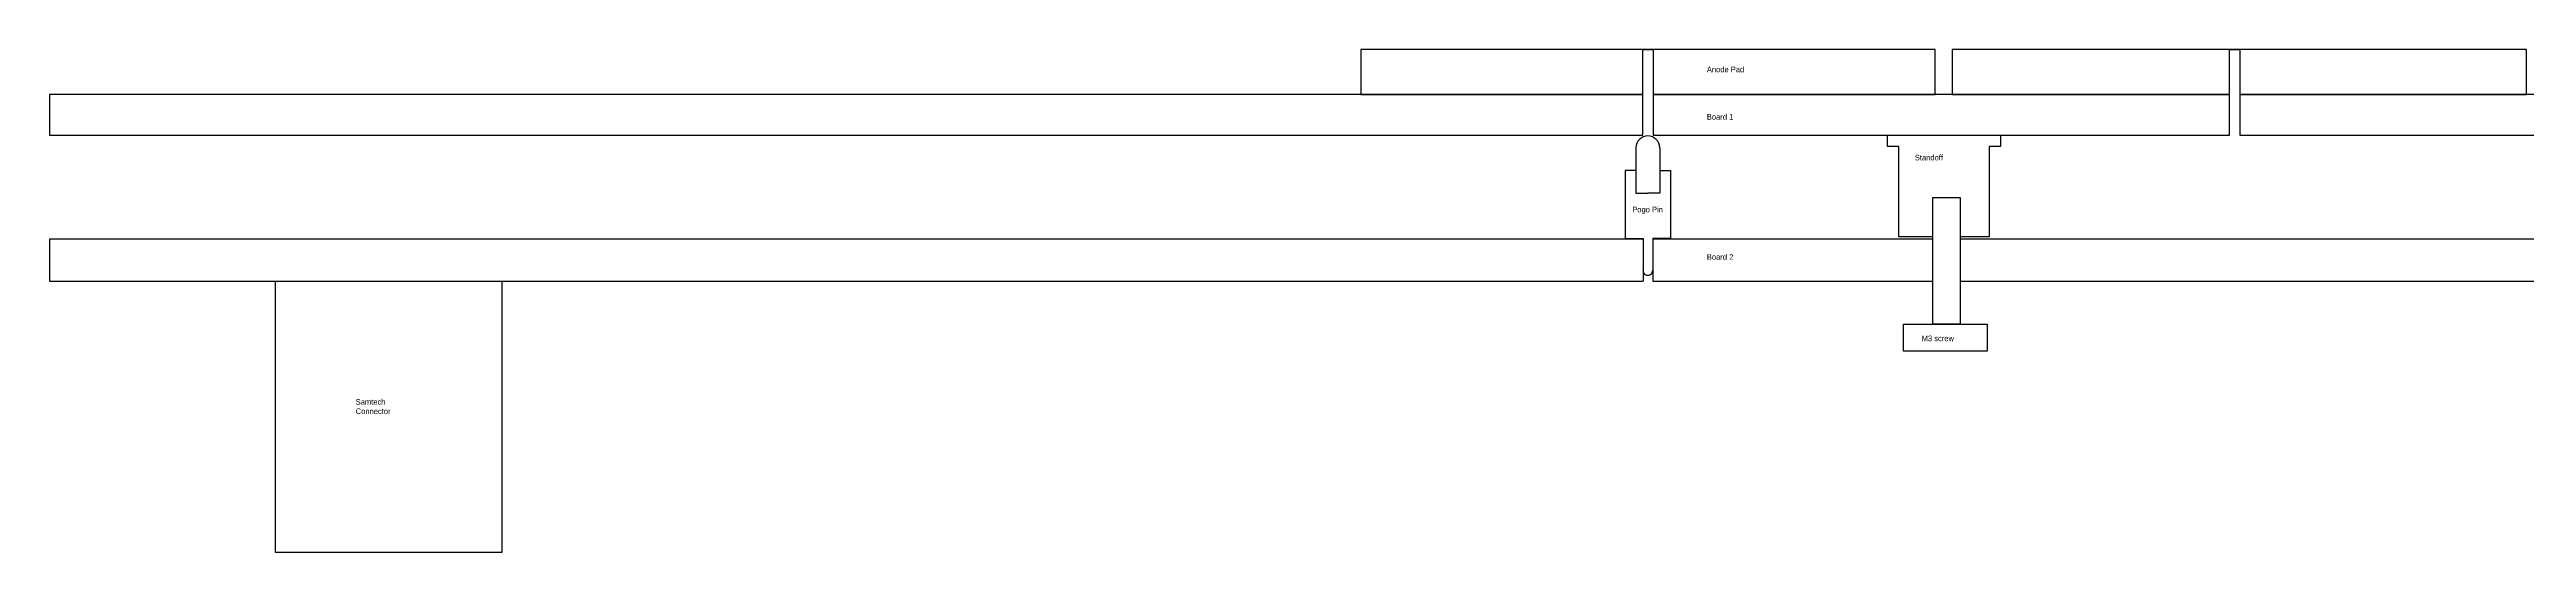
# Model space of a CAD drawing. Header units: millimetres. Extents: x 0 to 3000, y -120 to 103.
# Drawn here: x 0 to 1096, y -120 to 103 of the extents above; entities that cross this region are included whole.
import ezdxf

# ---------------------------------------------------------------- set-up
doc = ezdxf.new("R2010")
doc.units = ezdxf.units.MM

msp = doc.modelspace()

# ---------------------------------------------------------------- linework, layer by layer
for points in [[(709.2, 82.6), (834, 82.6), (834, 102.6), (580, 102.6), (580, 82.6), (704.7, 82.6)], [(704.7, 64.6), (704.7, 102.6), (709.2, 102.6), (709.2, 64.6)], [(968.7, 82.6), (1095.5, 82.6), (1095.5, 102.6), (841.5, 102.6), (841.5, 82.6), (964.2, 82.6)], [(964.2, 64.6), (964.2, 102.6), (968.7, 102.6), (968.7, 64.6)], [(704.7, 82.6), (0, 82.6), (0, 64.6), (704.7, 64.6)], [(964.2, 82.6), (709.2, 82.6)], [(968.7, 64.6), (3000, 64.6), (3000, 82.6), (968.7, 82.6)], [(701.6, 59), (701.6, 39), (706.9, 39)], [(712.2, 59), (712.2, 39), (706.9, 39)], [(709.2, 64.6), (964.2, 64.6)], [(817.9, 59.6), (812.9, 59.6), (812.9, 64.6), (862.9, 64.6), (862.9, 59.6), (857.9, 59.6)], [(833, 19.6), (817.9, 19.6), (817.9, 59.6)], [(857.9, 59.6), (857.9, 19.6), (845, 19.6)], [(701.6, 49), (696.9, 49), (696.9, 19), (704.8, 19)], [(712.2, 49), (716.9, 49), (716.9, 19), (709.1, 19)], [(704.8, 18.6), (0, 18.6), (0, 0), (704.8, 0)], [(704.8, 19), (704.8, 0)], [(709.1, 19), (709.1, 0)], [(833, 18.6), (709.1, 18.6)], [(845, 0), (3000, 0), (3000, 18.6), (845, 18.6)], [(709.1, 0), (833, 0)]]:
    msp.add_lwpolyline(points)
for points in [[(833, 37.1), (845, 37.1), (845, -18.9), (833, -18.9)], [(100, 0), (200, 0), (200, -120), (100, -120)], [(820, -18.9), (857, -18.9), (857, -30.9), (820, -30.9)]]:
    msp.add_lwpolyline(points, close=True)
for centre, radius, start, end in [((706.9, 59), 5.3, 0, 180), ((706.9, 4.8), 2.16, 175.9197, 4.0803)]:
    msp.add_arc(centre, radius, start, end)

# ---------------------------------------------------------------- texts
at = {"char_height": 2.5, "attachment_point": 1}
for s, width, heights, insert in [('Anode Pad', 33, [0], (733, 95)), ('Board 1', 47, [0], (733, 74)), ('Standoff', 26, [0], (825, 56)), ('Pogo Pin', 13, [0], (700, 33)), ('Board 2', 28, [0], (733, 12)), ('M3 screw', 19.905, [5.06], (828, -24)), ('Samtech\\PConnector', 33.642, [0], (135.4, -52.1))]:
    msp.add_mtext_dynamic_manual_height_columns(s, width=width, gutter_width=12.5, heights=heights, dxfattribs=dict(at, insert=insert))

doc.saveas('drawing.dxf')
